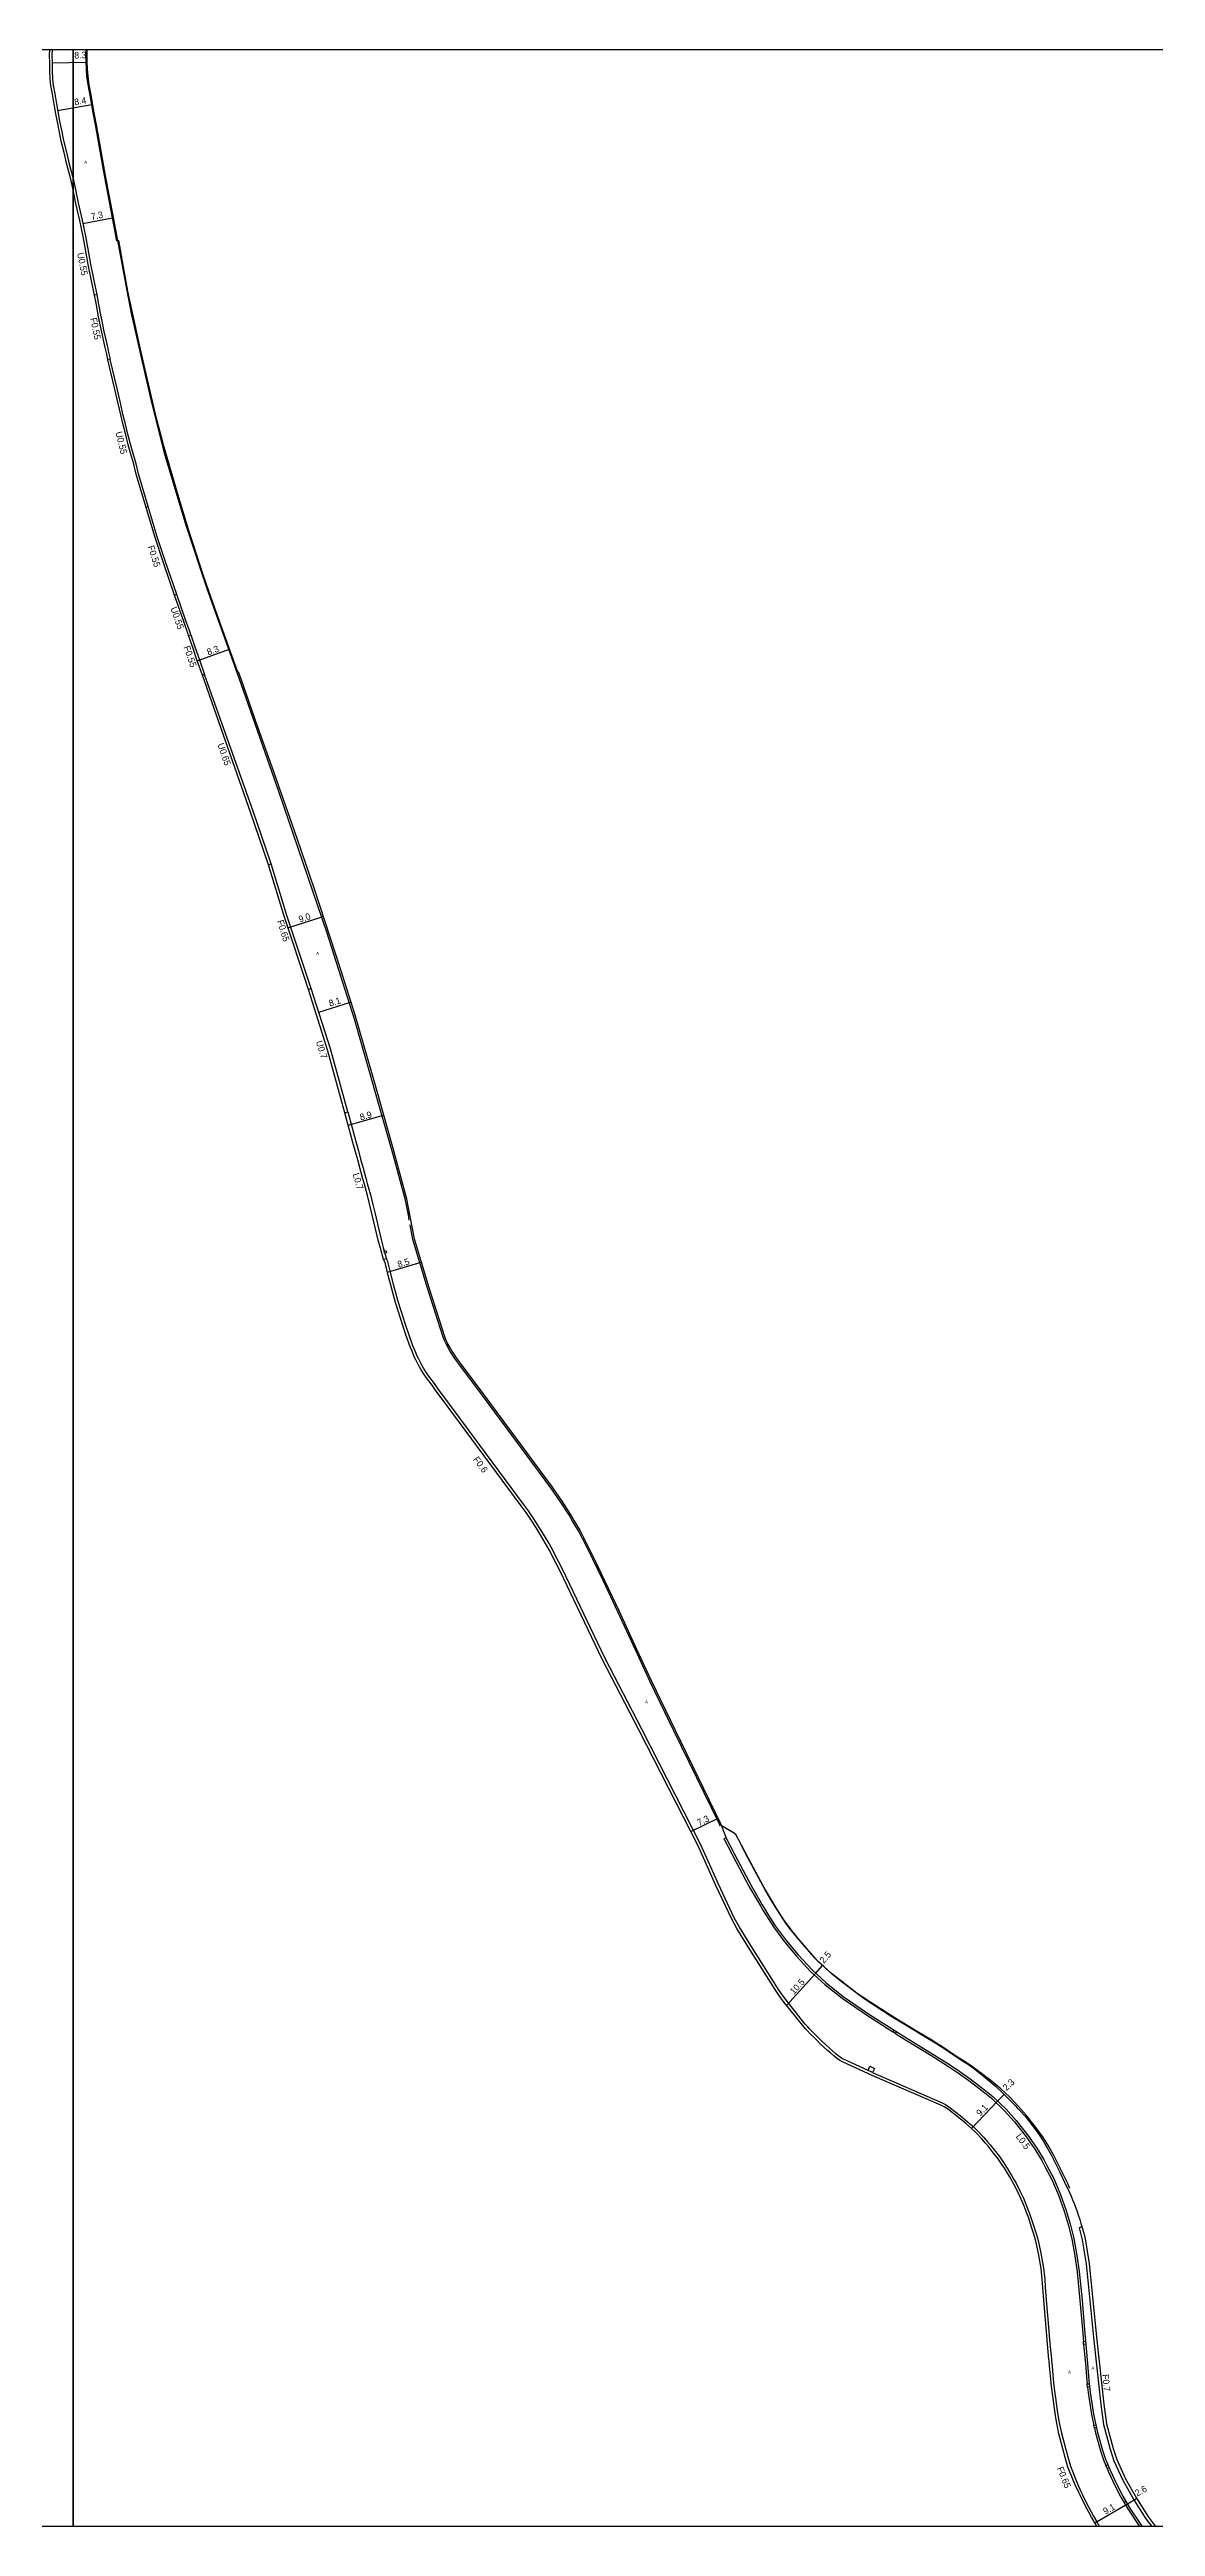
# Model space of a CAD drawing. Header units: metres. Extents: x -16000 to -12000, y -105000 to -102000.
# Drawn here: x -12806 to -12538, y -104400 to -103800 of the extents above; entities that cross this region are included whole.
import ezdxf

# ---------------------------------------------------------------- set-up
doc = ezdxf.new("R2010")
doc.units = ezdxf.units.M
doc.header["$LTSCALE"] = 2.5
for name, color, linetype in [('側溝・桝', 7, 'Continuous'), ('図郭', 7, 'Continuous'), ('幅員', 7, 'Continuous'), ('歩道・分離帯・安全施設', 7, 'Continuous'), ('舗装', 7, 'Continuous'), ('道路', 7, 'Continuous')]:
    doc.layers.add(name, color=color, linetype=linetype)
doc.styles.get("Standard").update_dxf_attribs({"font": ''})
doc.styles.add('YOKO_DECO', font='')
doc.styles.get('Standard').set_extended_font_data('@MS PGothic')
doc.styles.get('YOKO_DECO').set_extended_font_data('MS PGothic')

msp = doc.modelspace()

# ---------------------------------------------------------------- texts
at = {"layer": '側溝・桝'}
for s, rotation, p in [('U0.55', 281, (-12799.03, -103849.36)), ('F0.55', 281, (-12795.84, -103865.12)), ('U0.55', 283.34686, (-12789.72, -103892.73)), ('F0.55', 288, (-12781.95, -103920.43)), ('U0.55', 289, (-12776.44, -103935.34)), ('F0.55', 289, (-12773.27, -103944.76)), ('U0.65', 289, (-12765.07, -103968.33)), ('F0.65', 287, (-12750.62, -104011.12)), ('U0.7', 287, (-12741.23, -104040.35)), ('L0.7', 286, (-12732.31, -104072.41)), ('F0.6', 306, (-12703.23, -104141.55)), ('L0.5', 306, (-12571.86, -104305.56)), ('F0.7', 276, (-12550.88, -104363.2)), ('F0.65', 292, (-12561.84, -104385.92))]:
    msp.add_text(s, height=1.6, rotation=rotation, dxfattribs=at).set_placement(p)
at = {"layer": '幅員'}
for s, rotation, p in [('8.3', 2, (-12799.67, -103802.2)), ('8.4', 10, (-12799.56, -103813.55)), ('7.3', 11, (-12795.49, -103841.29)), ('8.3', 20, (-12767.26, -103946.79)), ('9.0', 18, (-12745.1, -104011.51)), ('8.1', 17, (-12737.82, -104031.86)), ('8.9', 16, (-12730.33, -104059.46)), ('8.5', 17, (-12721.17, -104095.12)), ('7.3', 26, (-12648.42, -104230.35)), ('2.5', 49, (-12618.25, -104263.75)), ('10.5', 48, (-12625.44, -104271.26)), ('2.3', 44, (-12574, -104294.58)), ('9.1', 46, (-12580.37, -104300.73)), ('2.6', 29, (-12542.39, -104392.79)), ('9.1', 30, (-12550.07, -104397.18))]:
    msp.add_text(s, height=1.6, rotation=rotation, dxfattribs=at).set_placement(p)
at = {"layer": '舗装', "style": 'YOKO_DECO'}
for p in [(-12797.3, -103827.63, 96.85), (-12741.14, -104019.33, 95.15), (-12661.52, -104200.57, 95.82), (-12559.09, -104362.95, 99.78), (-12553.46, -104361.99, 99.99)]:
    msp.add_text('A', height=0.75, dxfattribs=at).set_placement(p)

# ---------------------------------------------------------------- linework, layer by layer
at = {"layer": '側溝・桝'}
for points in [[(-12805.08, -103800), (-12805.11, -103801.39), (-12805.09, -103803.26), (-12805.05, -103805.19), (-12804.95, -103807.15), (-12804.78, -103808.62), (-12804.44, -103810.71), (-12804.04, -103813.15), (-12803.64, -103815.5), (-12803.24, -103817.38), (-12802.82, -103819.5), (-12802.33, -103822.03), (-12801.61, -103824.85), (-12800.91, -103827.73), (-12800, -103831.26)], [(-12800, -103831.26), (-12800, -103831.27), (-12798.75, -103837.16), (-12797.81, -103841.32), (-12796.99, -103845.21), (-12796.54, -103847.85), (-12795.76, -103851.98), (-12795, -103855.93), (-12794.27, -103859.36), (-12794.83, -103859.48)], [(-12794.27, -103859.36), (-12793.88, -103861.36), (-12793.26, -103864.63), (-12792.95, -103866.21), (-12792.51, -103868.33), (-12791.99, -103870.61), (-12791.64, -103872.08), (-12791.3, -103873.69), (-12791.01, -103875)], [(-12782.35, -103910.87), (-12781.81, -103910.71), (-12784.19, -103902.76), (-12784.76, -103900.32), (-12785.64, -103897.32), (-12786.06, -103895.63), (-12786.71, -103893.19), (-12787.4, -103890.43), (-12787.91, -103888.35), (-12788.51, -103885.58), (-12789.37, -103881.79), (-12791, -103875.07), (-12791.01, -103875), (-12791.57, -103875.12)], [(-12774.89, -103932.01), (-12777.6, -103924.13), (-12779.69, -103917.78), (-12781.81, -103910.71)], [(-12772.04, -103941.94), (-12771.5, -103941.75), (-12771.6, -103941.45), (-12772.01, -103940.33), (-12772.67, -103938.36), (-12774.89, -103932.01), (-12775.43, -103932.21)], [(-12771.5, -103941.75), (-12770.49, -103944.71), (-12769.39, -103947.86), (-12768.19, -103951.38)], [(-12752.69, -103997.48), (-12752.05, -103997.27), (-12752.21, -103996.8), (-12756.34, -103984.77), (-12768.19, -103951.38), (-12768.69, -103951.55)], [(-12742.33, -104027.47), (-12748.25, -104009.78), (-12752.05, -103997.27)], [(-12734.18, -104057.54), (-12733.48, -104057.35), (-12737.71, -104042.09), (-12742.33, -104027.47), (-12742.97, -104027.68)], [(-12733.48, -104057.35), (-12732.43, -104061.23), (-12731.54, -104064.53), (-12730.92, -104066.8), (-12730.38, -104068.78), (-12729.79, -104070.95), (-12729.12, -104073.36), (-12728.76, -104074.66), (-12728.02, -104077.4), (-12727.52, -104079.41), (-12726.88, -104082.07), (-12726.07, -104085.48), (-12725.41, -104088.22), (-12724.9, -104090.15), (-12724.66, -104091.05)], [(-12607.54, -104289.56), (-12613.47, -104286.8), (-12613.96, -104286.53), (-12614.74, -104285.98), (-12615.34, -104285.48), (-12616.18, -104284.76), (-12616.86, -104284.16), (-12617.77, -104283.34), (-12618.7, -104282.47), (-12619.38, -104281.81), (-12620.11, -104281.08), (-12621.05, -104280.13), (-12621.73, -104279.42), (-12622.13, -104278.99), (-12622.83, -104278.22), (-12627.55, -104272.31), (-12629.02, -104270.17), (-12635.54, -104259.89), (-12638.68, -104254.82), (-12639.92, -104252.56), (-12643.72, -104244.45), (-12648.03, -104234.85), (-12662.28, -104206.83), (-12671.28, -104189.62), (-12681.45, -104168.28), (-12683.59, -104164.04), (-12683.96, -104163.33), (-12684.98, -104161.52), (-12686.13, -104159.61), (-12687.24, -104157.84), (-12688.44, -104155.92), (-12689.76, -104154), (-12690.96, -104152.35), (-12710.47, -104125.95), (-12711.52, -104124.55), (-12712.52, -104123.14), (-12713.85, -104121.37), (-12714.4, -104120.53), (-12715.12, -104119.44), (-12715.76, -104118.33), (-12716.39, -104117.11), (-12716.76, -104116.36), (-12716.95, -104115.89), (-12717.35, -104114.9), (-12717.71, -104114.02), (-12718.74, -104111.15), (-12719.52, -104108.85), (-12720.61, -104105.31), (-12721.26, -104103.29), (-12721.78, -104101.51), (-12722.42, -104099.13), (-12723, -104096.84), (-12723.79, -104093.55), (-12724.15, -104092.93), (-12724.84, -104093.12)], [(-12724.5, -104091.62), (-12724.15, -104092.93)], [(-12641.91, -104233.19), (-12642.41, -104233.4), (-12642.29, -104233.67), (-12639.54, -104238.92), (-12636.28, -104245.03), (-12633.61, -104249.67), (-12632.99, -104250.69), (-12632.16, -104252.11), (-12630.44, -104254.77), (-12627.76, -104258.4), (-12624.84, -104261.87), (-12621.43, -104265.57), (-12618.02, -104268.68), (-12613.84, -104272.03), (-12607.71, -104276.24), (-12601.53, -104280.18)], [(-12600.91, -104280.58), (-12599.94, -104281.2), (-12592.33, -104285.84), (-12588.08, -104288.55), (-12585.61, -104290.22), (-12583.1, -104291.98), (-12579.67, -104294.61), (-12577.69, -104296.24), (-12574.5, -104299.29), (-12572.05, -104301.99), (-12569.14, -104305.73), (-12567.13, -104308.61), (-12565.47, -104311.36), (-12564.54, -104313.12), (-12563.16, -104315.8), (-12561.44, -104319.76), (-12560.06, -104323.6), (-12559.1, -104326.85), (-12558.24, -104330.32), (-12557.5, -104334.44), (-12556.93, -104338.34), (-12556.26, -104345.27), (-12555.74, -104351.44), (-12555.41, -104355.16)], [(-12606.43, -104290.07), (-12606.26, -104290.15), (-12589.62, -104297.4), (-12588.78, -104297.81), (-12587.98, -104298.33), (-12585.26, -104300.44), (-12583.56, -104301.87), (-12582.08, -104303.13), (-12580.98, -104304.25), (-12579.6, -104305.68), (-12578.63, -104306.81), (-12577.95, -104307.59), (-12576.67, -104309.18), (-12575.73, -104310.4), (-12574.9, -104311.63), (-12573.89, -104313.17), (-12573.28, -104314.14), (-12572.74, -104315.04), (-12572.23, -104315.92), (-12571.7, -104316.84), (-12570.78, -104318.66), (-12569.9, -104320.49), (-12569.16, -104322.36), (-12568.6, -104323.76), (-12568.1, -104325.14), (-12567.46, -104327.07), (-12566.86, -104329.04), (-12566.38, -104330.75), (-12565.68, -104333.79), (-12565.03, -104337.47), (-12564.77, -104340.13), (-12564.63, -104342.07), (-12564.33, -104346.09), (-12563.86, -104351.73), (-12563.52, -104355.79), (-12563.16, -104359.48), (-12563.11, -104359.84), (-12562.99, -104361.05), (-12562.81, -104363.47), (-12562.53, -104366.03), (-12562.32, -104367.78), (-12562.18, -104368.83), (-12561.85, -104371.35), (-12561.49, -104373.56), (-12561.15, -104375.23), (-12560.68, -104377.38), (-12559.77, -104381.04), (-12559.21, -104383.14), (-12558.51, -104385.41), (-12556.86, -104389.7), (-12555.99, -104391.56), (-12555.57, -104392.47), (-12554.66, -104394.35), (-12553.55, -104396.47), (-12552.96, -104397.52), (-12552.18, -104398.86), (-12551.47, -104400)], [(-12555.75, -104327.45), (-12556.45, -104327.64), (-12555.68, -104330.55), (-12554.7, -104336.4), (-12554, -104343.68), (-12552.87, -104354.95), (-12551.2, -104370.49), (-12550.55, -104375.29), (-12548.93, -104381.29), (-12548.02, -104384.08), (-12545.85, -104388.78), (-12543.17, -104393.55), (-12540.27, -104398.14), (-12538.87, -104400)], [(-12555.35, -104355.92), (-12554.93, -104360.55), (-12554.59, -104364.73), (-12554.5, -104365.47)], [(-12554.42, -104366.22), (-12554.26, -104367.57), (-12553.44, -104372.88), (-12552.88, -104375.51)], [(-12552.73, -104376.17), (-12552.48, -104377.33), (-12551.26, -104381.64), (-12550.51, -104383.86), (-12549.94, -104385.26)], [(-12549.66, -104385.95), (-12549.4, -104386.6), (-12547.76, -104390.08), (-12546.32, -104392.89), (-12545.54, -104394.2)], [(-12545.11, -104394.94), (-12544.49, -104396), (-12542.32, -104399.27), (-12541.79, -104400)]]:
    msp.add_lwpolyline(points, dxfattribs=at)
for points in [[(-12724.27, -104090.95), (-12724.12, -104091.52), (-12724.5, -104091.62), (-12724.66, -104091.05)], [(-12600.62, -104280.14), (-12600.91, -104280.58), (-12601.53, -104280.18), (-12601.25, -104279.74)], [(-12607.54, -104289.56), (-12607.07, -104288.53), (-12605.95, -104289.05), (-12606.43, -104290.07)], [(-12554.82, -104355.87), (-12555.35, -104355.92), (-12555.41, -104355.16), (-12554.89, -104355.12)], [(-12553.9, -104366.16), (-12554.42, -104366.22), (-12554.5, -104365.47), (-12553.98, -104365.41)], [(-12552.22, -104376.06), (-12552.73, -104376.17), (-12552.88, -104375.51), (-12552.36, -104375.4)], [(-12549.18, -104385.76), (-12549.66, -104385.95), (-12549.94, -104385.26), (-12549.46, -104385.07)], [(-12544.66, -104394.67), (-12545.11, -104394.94), (-12545.54, -104394.2), (-12545.09, -104393.93)]]:
    msp.add_lwpolyline(points, close=True, dxfattribs=at)
at = {"layer": '図郭'}
for points in [[(-13600, -103800), (-12800, -103800), (-12800, -104400), (-13600, -104400)], [(-12800, -103800), (-12000, -103800), (-12000, -104400), (-12800, -104400)]]:
    msp.add_lwpolyline(points, close=True, dxfattribs=at)
at = {"layer": '幅員'}
for points in [[(-12805.09, -103803.26), (-12796.84, -103803.02)], [(-12803.76, -103814.8), (-12795.48, -103813.3)], [(-12797.64, -103842.12), (-12790.46, -103840.74)], [(-12769.93, -103948.05), (-12762.15, -103945.29)], [(-12747.97, -104012.75), (-12739.44, -104009.99)], [(-12740.53, -104033.18), (-12732.8, -104030.74)], [(-12733.37, -104060.55), (-12724.81, -104058.14)], [(-12723.89, -104096.2), (-12715.74, -104093.73)], [(-12650.46, -104231.62), (-12643.86, -104228.41)], [(-12627.29, -104273.77), (-12620.21, -104265.98)], [(-12620.21, -104265.98), (-12618.55, -104264.1)], [(-12582.48, -104303.56), (-12576.17, -104296.97)], [(-12576.17, -104296.97), (-12574.55, -104295.39)], [(-12544.76, -104394.51), (-12542.51, -104393.25)], [(-12552.64, -104399.14), (-12544.76, -104394.51)]]:
    msp.add_lwpolyline(points, dxfattribs=at)
at = {"layer": '歩道・分離帯・安全施設'}
for points in [[(-12718.62, -104083.54), (-12718.76, -104082.31), (-12719.61, -104078.42), (-12722.56, -104067.43), (-12731.87, -104034.86), (-12738.47, -104014.01), (-12750.07, -103979.95), (-12759.29, -103953.63), (-12767.53, -103930.66), (-12772.5, -103915.51), (-12777.67, -103898.35), (-12781.02, -103885.17), (-12783.58, -103873.89), (-12785.9, -103863.54), (-12788.06, -103852.34), (-12789.14, -103846.26), (-12790.46, -103839.43), (-12791.34, -103834.76), (-12791.81, -103832.21), (-12792.28, -103829.6), (-12793.45, -103823.18), (-12794.25, -103818.65), (-12794.93, -103814.91), (-12795.47, -103811.93), (-12795.87, -103809.8), (-12796.18, -103808), (-12796.38, -103806.4), (-12796.53, -103804.76), (-12796.59, -103802.8), (-12796.6, -103800.67), (-12796.57, -103800)], [(-12643.35, -104230.34), (-12643.53, -104229.88), (-12654.54, -104207.23), (-12660.28, -104195.38), (-12663.87, -104187.61), (-12668.12, -104178.46), (-12671.62, -104170.99), (-12674.13, -104165.71), (-12675.73, -104162.5), (-12677.62, -104158.83), (-12679.05, -104156.47), (-12679.98, -104154.9), (-12681.97, -104151.79), (-12684.31, -104148.39), (-12690.06, -104140.63), (-12700.9, -104126.04), (-12706.57, -104118.34), (-12707.54, -104117.04), (-12708.6, -104115.46), (-12708.96, -104114.88), (-12709.63, -104113.67), (-12710.07, -104112.72), (-12710.41, -104111.88), (-12714.18, -104100.04), (-12717.74, -104088.26), (-12718.41, -104084.67)], [(-12643.06, -104230.15), (-12641.82, -104233.44), (-12639.08, -104238.67), (-12635.82, -104244.77), (-12633.16, -104249.41), (-12632.54, -104250.43), (-12631.72, -104251.84), (-12630.01, -104254.48), (-12627.35, -104258.08), (-12624.45, -104261.52), (-12621.07, -104265.2), (-12617.68, -104268.28), (-12613.53, -104271.61), (-12607.42, -104275.81), (-12599.66, -104280.75), (-12592.06, -104285.4), (-12587.79, -104288.11), (-12585.32, -104289.79), (-12582.79, -104291.55), (-12579.34, -104294.2), (-12577.34, -104295.85), (-12574.13, -104298.92), (-12571.65, -104301.65), (-12568.72, -104305.42), (-12566.69, -104308.33), (-12565.01, -104311.1), (-12564.08, -104312.88), (-12562.68, -104315.57), (-12560.96, -104319.57), (-12559.56, -104323.43), (-12558.59, -104326.71), (-12557.73, -104330.21), (-12556.98, -104334.35), (-12556.41, -104338.27), (-12555.74, -104345.22), (-12555.22, -104351.4), (-12554.41, -104360.5), (-12554.07, -104364.68), (-12553.74, -104367.5), (-12552.93, -104372.78), (-12551.98, -104377.21), (-12550.76, -104381.48), (-12550.02, -104383.68), (-12548.92, -104386.39), (-12547.29, -104389.85), (-12545.86, -104392.63), (-12544.04, -104395.72), (-12541.89, -104398.97), (-12541.14, -104400)], [(-12643.06, -104230.15), (-12641.82, -104233.44), (-12639.08, -104238.67), (-12635.82, -104244.77), (-12633.16, -104249.41), (-12632.54, -104250.43), (-12631.72, -104251.84), (-12630.01, -104254.48), (-12627.35, -104258.08), (-12624.45, -104261.52), (-12621.07, -104265.2), (-12617.68, -104268.28), (-12613.53, -104271.61), (-12607.42, -104275.81), (-12599.66, -104280.75), (-12592.06, -104285.4), (-12587.79, -104288.11), (-12585.32, -104289.79), (-12582.79, -104291.55), (-12579.34, -104294.2), (-12577.34, -104295.85), (-12574.13, -104298.92), (-12571.65, -104301.65), (-12568.72, -104305.42), (-12566.69, -104308.33), (-12565.01, -104311.1), (-12564.08, -104312.88), (-12562.68, -104315.57), (-12560.96, -104319.57), (-12559.56, -104323.43), (-12558.59, -104326.71), (-12557.73, -104330.21), (-12556.98, -104334.35), (-12556.41, -104338.27), (-12555.74, -104345.22), (-12555.22, -104351.4), (-12554.41, -104360.5), (-12554.07, -104364.68), (-12553.74, -104367.5), (-12552.93, -104372.78), (-12551.98, -104377.21), (-12550.76, -104381.48), (-12550.02, -104383.68), (-12548.92, -104386.39), (-12547.29, -104389.85), (-12545.86, -104392.63), (-12544.04, -104395.72), (-12541.89, -104398.97), (-12541.14, -104400)], [(-12558.7, -104318.17), (-12559.17, -104316.94), (-12560.55, -104314.16), (-12562.54, -104310.13), (-12563.74, -104307.95), (-12565.03, -104305.9), (-12567.05, -104303.12), (-12569.25, -104300.33), (-12571.12, -104298.25), (-12573.31, -104295.91), (-12575.42, -104294.03), (-12577.79, -104292.01), (-12580.05, -104290.29), (-12582.61, -104288.43), (-12584.64, -104287.08), (-12586.81, -104285.66), (-12589.45, -104283.93), (-12592.12, -104282.24), (-12595.62, -104280.1), (-12599.8, -104277.6), (-12602.62, -104275.79), (-12606.9, -104273.09), (-12610.14, -104270.91), (-12614.32, -104267.66), (-12616.67, -104265.79), (-12618.19, -104264.44), (-12619.42, -104263.27), (-12620.57, -104262.1), (-12621.73, -104260.81), (-12622.85, -104259.54), (-12624.72, -104257.37), (-12626.52, -104255.06), (-12627.42, -104253.83), (-12628.15, -104252.77), (-12628.93, -104251.58), (-12630.03, -104249.82), (-12631.05, -104248.16), (-12632.52, -104245.63), (-12634.48, -104242.09), (-12636.24, -104238.77), (-12637.18, -104237), (-12639.39, -104232.62), (-12639.87, -104232.18), (-12642.87, -104230.37)]]:
    msp.add_lwpolyline(points, dxfattribs=at)
at = {"layer": '道路'}
for points in [[(-12800, -103834.02), (-12800.56, -103831.39), (-12801.47, -103827.85), (-12802.17, -103824.97), (-12802.89, -103822.16), (-12803.37, -103819.62), (-12803.8, -103817.5), (-12804.2, -103815.61), (-12804.6, -103813.26), (-12805, -103810.82), (-12805.34, -103808.7), (-12805.52, -103807.19), (-12805.63, -103805.21), (-12805.66, -103803.27), (-12805.68, -103801.39), (-12805.65, -103800)], [(-12789.38, -103846.31), (-12790.7, -103839.46), (-12791.59, -103834.79), (-12792.06, -103832.24), (-12792.53, -103829.62), (-12793.7, -103823.21), (-12794.5, -103818.68), (-12795.18, -103814.94), (-12795.72, -103811.95), (-12796.11, -103809.82), (-12796.42, -103808.02), (-12796.63, -103806.41), (-12796.78, -103804.76), (-12796.84, -103802.79), (-12796.85, -103800.65), (-12796.82, -103800)], [(-12552.1, -104400), (-12552.64, -104399.14), (-12553.42, -104397.78), (-12554.02, -104396.73), (-12555.14, -104394.59), (-12556.17, -104392.45), (-12556.49, -104391.79), (-12557.39, -104389.93), (-12559.14, -104385.6), (-12559.85, -104383.33), (-12560.42, -104381.2), (-12561.33, -104377.54), (-12561.72, -104375.35), (-12562.07, -104373.66), (-12562.43, -104371.44), (-12562.76, -104368.91), (-12562.9, -104367.86), (-12563.11, -104366.1), (-12563.4, -104363.53), (-12563.58, -104361.09), (-12563.69, -104359.86), (-12563.73, -104359.54), (-12564.1, -104355.84), (-12564.44, -104351.78), (-12564.91, -104346.13), (-12565.21, -104342.11), (-12565.35, -104340.18), (-12565.61, -104337.55), (-12566.25, -104333.9), (-12566.94, -104330.9), (-12567.42, -104329.2), (-12568.01, -104327.24), (-12568.65, -104325.33), (-12569.15, -104323.97), (-12569.7, -104322.57), (-12570.43, -104320.72), (-12571.3, -104318.91), (-12572.21, -104317.12), (-12572.73, -104316.21), (-12573.24, -104315.34), (-12573.77, -104314.45), (-12574.38, -104313.48), (-12575.38, -104311.95), (-12576.2, -104310.74), (-12577.13, -104309.54), (-12578.4, -104307.96), (-12579.07, -104307.19), (-12580.03, -104306.07), (-12581.39, -104304.65), (-12582.48, -104303.56), (-12583.94, -104302.32), (-12585.62, -104300.9), (-12588.34, -104298.86), (-12589.1, -104298.37), (-12589.88, -104297.98), (-12606.54, -104290.76), (-12613.54, -104287.57), (-12614.33, -104287.13), (-12615.17, -104286.54), (-12615.8, -104286.02), (-12616.64, -104285.3), (-12617.33, -104284.69), (-12618.25, -104283.86), (-12619.18, -104282.98), (-12619.87, -104282.31), (-12620.61, -104281.58), (-12621.55, -104280.63), (-12622.24, -104279.9), (-12622.65, -104279.47), (-12623.36, -104278.68), (-12628.11, -104272.74), (-12629.61, -104270.56), (-12636.14, -104260.27), (-12639.29, -104255.18), (-12640.55, -104252.88), (-12644.36, -104244.74), (-12648.67, -104235.15), (-12662.91, -104207.16), (-12671.91, -104189.94), (-12682.08, -104168.59), (-12684.22, -104164.37), (-12684.58, -104163.66), (-12685.59, -104161.88), (-12686.73, -104159.98), (-12687.84, -104158.21), (-12689.03, -104156.31), (-12690.34, -104154.4), (-12691.53, -104152.77), (-12711.04, -104126.37), (-12712.09, -104124.97), (-12713.09, -104123.56), (-12714.43, -104121.77), (-12714.99, -104120.92), (-12715.73, -104119.81), (-12716.38, -104118.67), (-12717.02, -104117.43), (-12717.41, -104116.65), (-12717.6, -104116.15), (-12718.01, -104115.17), (-12718.37, -104114.27), (-12719.4, -104111.38), (-12720.2, -104109.07), (-12721.28, -104105.52), (-12721.94, -104103.5), (-12722.46, -104101.7), (-12723.1, -104099.3), (-12723.69, -104097.01), (-12724.46, -104093.81), (-12724.84, -104093.12), (-12725.6, -104090.34), (-12726.11, -104088.4), (-12726.78, -104085.65), (-12727.59, -104082.24), (-12728.23, -104079.58), (-12728.72, -104077.58), (-12729.46, -104074.85), (-12729.82, -104073.55), (-12730.49, -104071.14), (-12731.08, -104068.97), (-12731.62, -104066.99), (-12732.24, -104064.72), (-12733.13, -104061.42), (-12734.18, -104057.54), (-12738.4, -104042.3), (-12742.97, -104027.68), (-12748.92, -104009.92), (-12752.69, -103997.48), (-12752.85, -103997.01), (-12756.98, -103984.99), (-12768.69, -103951.55), (-12769.93, -103948.05), (-12771.04, -103944.87), (-12772.04, -103941.94), (-12772.14, -103941.64), (-12772.55, -103940.52), (-12773.21, -103938.55), (-12775.43, -103932.21), (-12778.14, -103924.31), (-12780.23, -103917.95), (-12784.74, -103902.9), (-12785.31, -103900.46), (-12786.19, -103897.47), (-12786.62, -103895.78), (-12787.26, -103893.34), (-12787.95, -103890.57), (-12788.46, -103888.48), (-12789.06, -103885.71), (-12789.93, -103881.92), (-12791.55, -103875.19), (-12791.86, -103873.8), (-12792.2, -103872.21), (-12792.55, -103870.74), (-12793.07, -103868.45), (-12793.51, -103866.32), (-12793.82, -103864.74), (-12794.44, -103861.47), (-12794.83, -103859.48), (-12795.56, -103856.04), (-12796.33, -103852.09), (-12797.1, -103847.95), (-12797.56, -103845.32), (-12798.37, -103841.44), (-12799.31, -103837.28), (-12800, -103834.02)], [(-12789.38, -103846.31), (-12789.03, -103846.24), (-12786.78, -103858.51), (-12785.89, -103862.95), (-12783.87, -103872.29), (-12780.15, -103888.32), (-12778.21, -103895.67), (-12774.74, -103907.63), (-12772.13, -103916.17), (-12768.49, -103927.37), (-12765.64, -103935.45), (-12760.22, -103950.74), (-12760.05, -103950.67), (-12759.3, -103952.71), (-12755.32, -103964.03), (-12751.86, -103973.77), (-12745.81, -103991.05), (-12741.6, -104003.32), (-12735.28, -104022.87), (-12731.82, -104033.85), (-12726.86, -104050.85), (-12722.55, -104066.16), (-12719.33, -104078.04), (-12717.43, -104088.11), (-12713.88, -104099.9), (-12710.1, -104111.74), (-12709.77, -104112.58), (-12709.33, -104113.53), (-12708.65, -104114.74), (-12708.29, -104115.32), (-12707.24, -104116.9), (-12706.27, -104118.2), (-12700.59, -104125.9), (-12689.75, -104140.49), (-12684, -104148.25), (-12681.67, -104151.65), (-12679.67, -104154.76), (-12678.75, -104156.33), (-12677.32, -104158.69), (-12675.43, -104162.35), (-12673.83, -104165.57), (-12671.32, -104170.85), (-12667.81, -104178.32), (-12663.57, -104187.47), (-12659.97, -104195.24), (-12654.23, -104207.09), (-12643.22, -104229.74), (-12643.06, -104230.15), (-12639.68, -104232.12), (-12636.02, -104239.14), (-12632.42, -104245.79), (-12629.88, -104250.15), (-12627.98, -104253.05), (-12625.9, -104255.86), (-12624.14, -104258.07), (-12620.33, -104262.38), (-12619.16, -104263.57), (-12616.46, -104265.95), (-12613.73, -104268.13), (-12608.46, -104272.13), (-12601.97, -104276.37), (-12597.87, -104278.85), (-12594.56, -104280.83), (-12592.33, -104282.17), (-12589.23, -104284.18), (-12585.54, -104286.62), (-12582.97, -104288.27), (-12582.45, -104288.68)], [(-12582.45, -104288.68), (-12579.69, -104290.83), (-12576.75, -104293.26), (-12574.88, -104295.04), (-12572.36, -104297.63), (-12569.51, -104300.61), (-12566.63, -104304.37), (-12565.13, -104306.61), (-12563.21, -104309.94), (-12561.17, -104314.05), (-12559.96, -104316.56), (-12558.77, -104319.07), (-12558.37, -104320), (-12558.01, -104320.89), (-12557.65, -104321.8), (-12557.33, -104322.64), (-12557.02, -104323.5), (-12556.66, -104324.55), (-12556.3, -104325.64), (-12556, -104326.6), (-12555.69, -104327.63), (-12555.33, -104328.96), (-12554.97, -104330.35), (-12553.97, -104336.3), (-12553.27, -104343.61), (-12552.15, -104354.87), (-12550.48, -104370.4), (-12549.85, -104375.1), (-12548.23, -104381.08), (-12547.34, -104383.81), (-12545.2, -104388.45), (-12542.55, -104393.18), (-12539.67, -104397.73), (-12537.96, -104400)]]:
    msp.add_lwpolyline(points, dxfattribs=at)

msp.set_redraw_order([(e.dxf.handle, doc.entitydb.next_handle()) for e in msp.query("TEXT MTEXT ATTDEF DIMENSION ARC_DIMENSION")])  # texts and dimensions are drawn at this point

doc.saveas('drawing.dxf')
